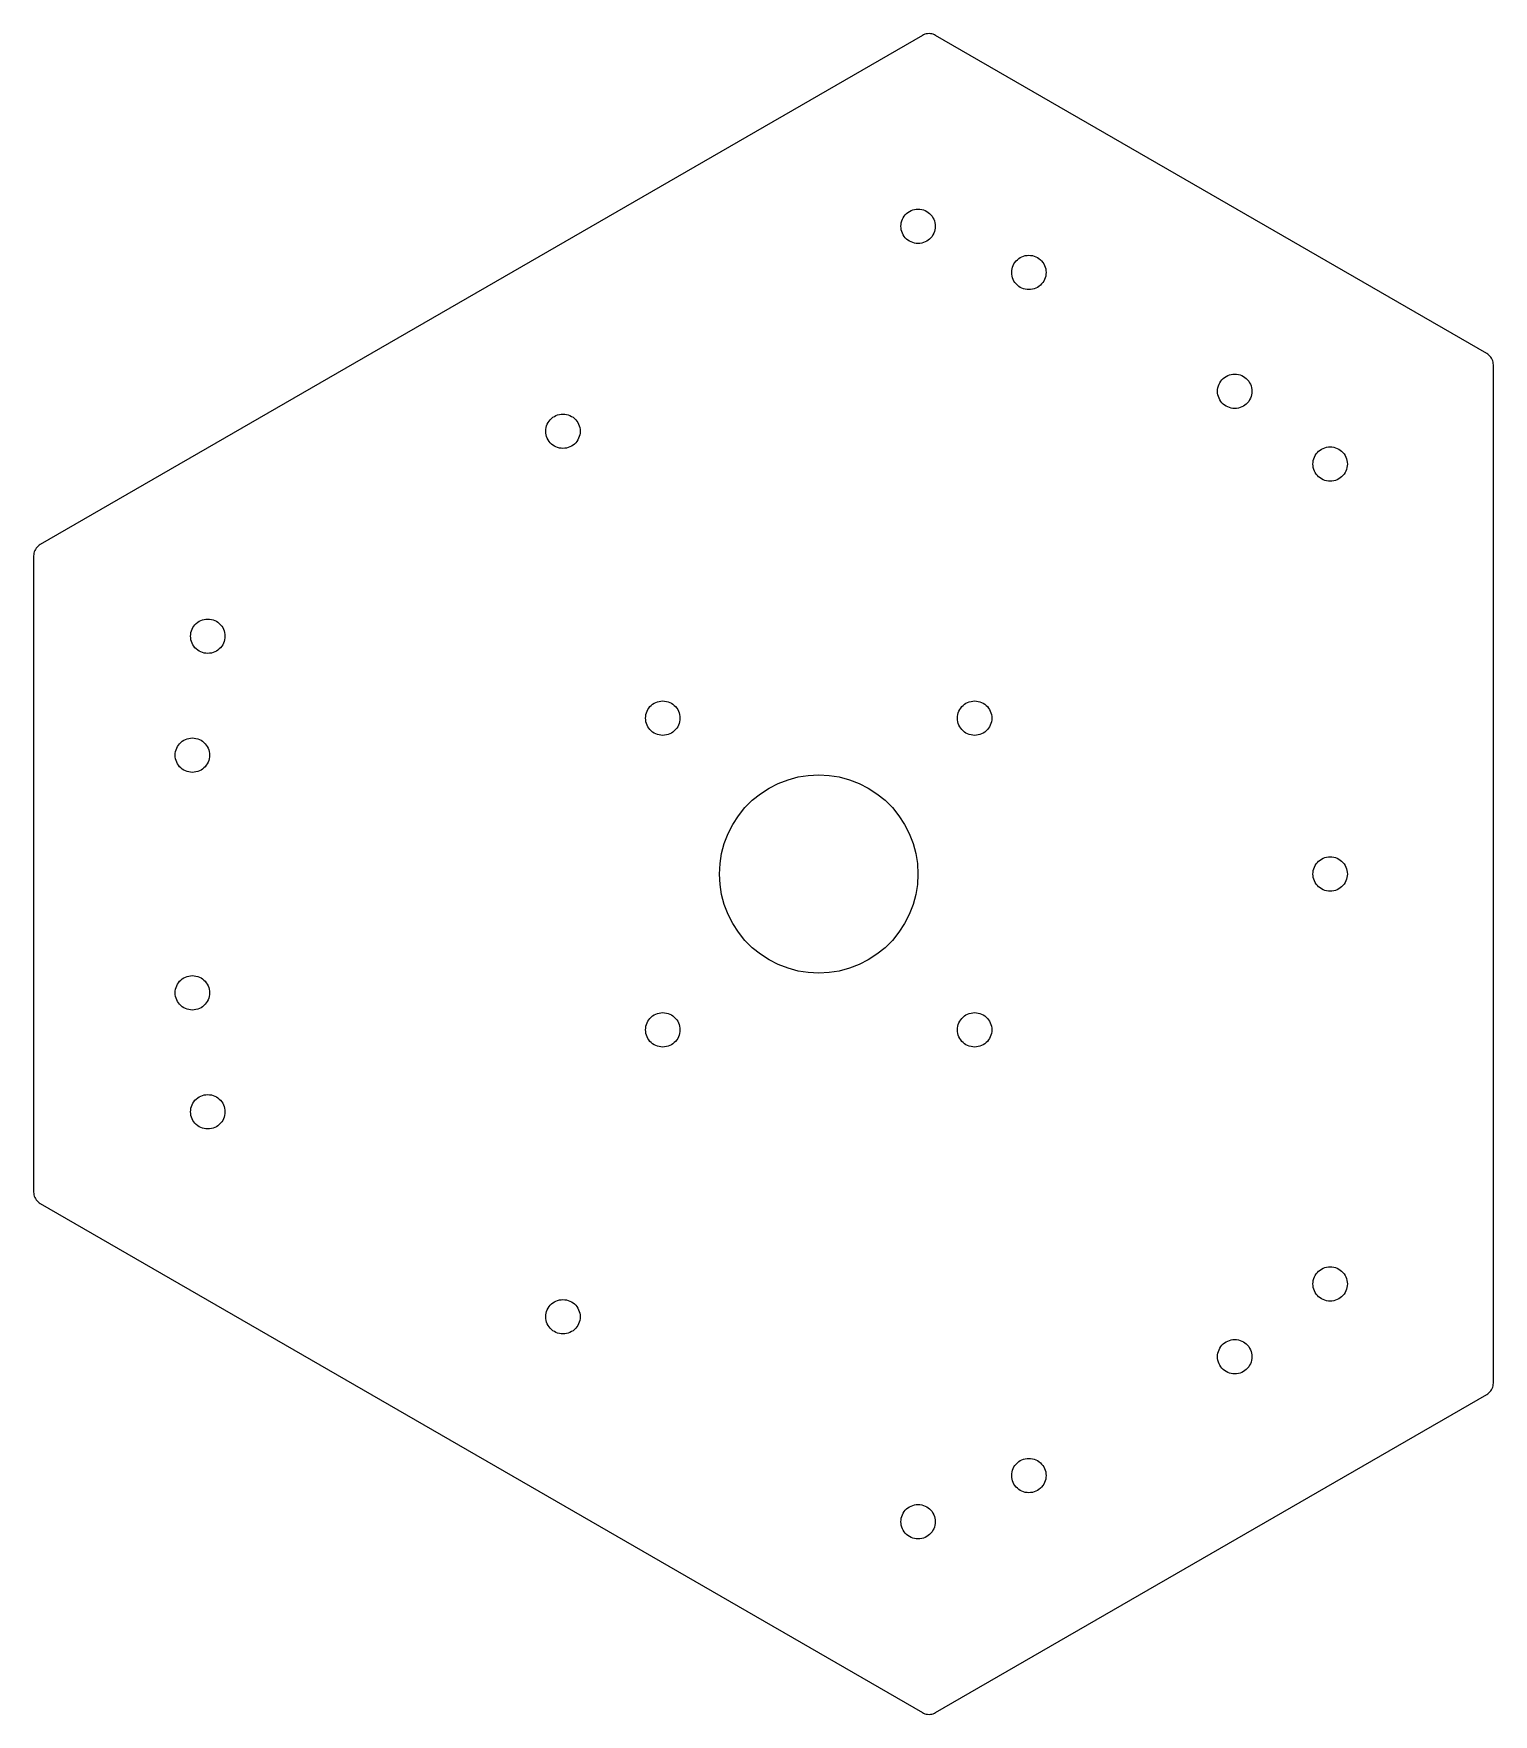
# Model space of a CAD drawing. Header units: metres. Extents: x -119 to 102, y -127 to 127.
import ezdxf

# ---------------------------------------------------------------- set-up
doc = ezdxf.new("R2010")
doc.units = ezdxf.units.M

msp = doc.modelspace()

# ---------------------------------------------------------------- linework, layer by layer
for p, q in [((16.684, 127.103), (16.4749, 127.092)), ((16.893, 127.092), (16.684, 127.103)), ((15.6839, 126.835), (-117.684, 49.8346)), ((15.8705, 126.93), (15.6839, 126.835)), ((16.0659, 127.005), (15.8705, 126.93)), ((16.2681, 127.059), (16.0659, 127.005)), ((16.4749, 127.092), (16.2681, 127.059)), ((17.0998, 127.059), (16.893, 127.092)), ((17.302, 127.005), (17.0998, 127.059)), ((17.4974, 126.93), (17.302, 127.005)), ((17.6839, 126.835), (17.4974, 126.93)), ((101, 78.732), (17.6839, 126.835)), ((12.6559, 99.0229), (12.7794, 99.2654)), ((12.7794, 99.2654), (12.9276, 99.4936)), ((12.9276, 99.4936), (13.0989, 99.7051)), ((13.0989, 99.7051), (13.2913, 99.8976)), ((13.2913, 99.8976), (13.5028, 100.069)), ((13.5028, 100.069), (13.7311, 100.217)), ((13.7311, 100.217), (13.9735, 100.341)), ((13.9735, 100.341), (14.2276, 100.438)), ((14.2276, 100.438), (14.4905, 100.509)), ((14.4905, 100.509), (14.7593, 100.551)), ((14.7593, 100.551), (15.0311, 100.565)), ((15.0311, 100.565), (15.3028, 100.551)), ((15.3028, 100.551), (15.5716, 100.509)), ((15.5716, 100.509), (15.8345, 100.438)), ((15.8345, 100.438), (16.0886, 100.341)), ((16.0886, 100.341), (16.3311, 100.217)), ((16.3311, 100.217), (16.5593, 100.069)), ((16.5593, 100.069), (16.7708, 99.8976)), ((16.7708, 99.8976), (16.9632, 99.7051)), ((16.9632, 99.7051), (17.1345, 99.4936)), ((17.1345, 99.4936), (17.2827, 99.2654)), ((17.2827, 99.2654), (17.4063, 99.0229)), ((12.4311, 97.9654), (12.4453, 98.2372)), ((12.4453, 97.6936), (12.4311, 97.9654)), ((12.4453, 98.2372), (12.4879, 98.506)), ((12.4879, 97.4248), (12.4453, 97.6936)), ((12.4879, 98.506), (12.5583, 98.7688)), ((12.5583, 97.1619), (12.4879, 97.4248)), ((12.5583, 98.7688), (12.6559, 99.0229)), ((12.6559, 96.9079), (12.5583, 97.1619)), ((12.7794, 96.6654), (12.6559, 96.9079)), ((12.9276, 96.4372), (12.7794, 96.6654)), ((17.2827, 96.6654), (17.1345, 96.4372)), ((17.4063, 96.9079), (17.2827, 96.6654)), ((17.4063, 99.0229), (17.5038, 98.7689)), ((17.5038, 97.162), (17.4063, 96.9079)), ((17.5038, 98.7689), (17.5742, 98.506)), ((17.5742, 97.4249), (17.5038, 97.162)), ((17.5742, 98.506), (17.6168, 98.2372)), ((17.6168, 97.6936), (17.5742, 97.4249)), ((17.6168, 98.2372), (17.6311, 97.9654)), ((17.6311, 97.9654), (17.6168, 97.6936)), ((13.0989, 96.2257), (12.9276, 96.4372)), ((13.2913, 96.0332), (13.0989, 96.2257)), ((13.5028, 95.862), (13.2913, 96.0332)), ((13.731, 95.7137), (13.5028, 95.862)), ((13.9735, 95.5902), (13.731, 95.7137)), ((14.2276, 95.4927), (13.9735, 95.5902)), ((14.4905, 95.4222), (14.2276, 95.4927)), ((14.7593, 95.3797), (14.4905, 95.4222)), ((15.0311, 95.3654), (14.7593, 95.3797)), ((15.3028, 95.3797), (15.0311, 95.3654)), ((15.5716, 95.4222), (15.3028, 95.3797)), ((15.8345, 95.4927), (15.5716, 95.4222)), ((16.0886, 95.5902), (15.8345, 95.4927)), ((16.3311, 95.7137), (16.0886, 95.5902)), ((16.5593, 95.862), (16.3311, 95.7137)), ((16.7708, 96.0332), (16.5593, 95.862)), ((16.9632, 96.2257), (16.7708, 96.0332)), ((17.1345, 96.4372), (16.9632, 96.2257)), ((29.1902, 91.2516), (29.2328, 91.5204)), ((29.2328, 91.5204), (29.3032, 91.7833)), ((29.3032, 91.7833), (29.4007, 92.0374)), ((29.4007, 92.0374), (29.5243, 92.2798)), ((29.5243, 92.2798), (29.6725, 92.5081)), ((29.6725, 92.5081), (29.8438, 92.7196)), ((29.8438, 92.7196), (30.0362, 92.912)), ((30.0362, 92.912), (30.2477, 93.0833)), ((30.2477, 93.0833), (30.4759, 93.2315)), ((30.4759, 93.2315), (30.7184, 93.3551)), ((30.7184, 93.3551), (30.9725, 93.4526)), ((30.9725, 93.4526), (31.2354, 93.523)), ((31.2354, 93.523), (31.5042, 93.5656)), ((31.5042, 93.5656), (31.776, 93.5798)), ((31.776, 93.5798), (32.0477, 93.5656)), ((32.0477, 93.5656), (32.3165, 93.523)), ((32.3165, 93.523), (32.5794, 93.4526)), ((32.5794, 93.4526), (32.8335, 93.3551)), ((32.8335, 93.3551), (33.076, 93.2315)), ((33.076, 93.2315), (33.3042, 93.0833)), ((33.3042, 93.0833), (33.5157, 92.912)), ((33.5157, 92.912), (33.7081, 92.7196)), ((33.7081, 92.7196), (33.8794, 92.5081)), ((33.8794, 92.5081), (34.0276, 92.2798)), ((34.0276, 92.2798), (34.1512, 92.0374)), ((34.1512, 92.0374), (34.2487, 91.7833)), ((34.2487, 91.7833), (34.3191, 91.5204)), ((34.3191, 91.5204), (34.3617, 91.2516)), ((29.1759, 90.9798), (29.1902, 91.2516)), ((29.1902, 90.7081), (29.1759, 90.9798)), ((29.2328, 90.4393), (29.1902, 90.7081)), ((29.3032, 90.1764), (29.2328, 90.4393)), ((29.4007, 89.9223), (29.3032, 90.1764)), ((29.5243, 89.6798), (29.4007, 89.9223)), ((29.6725, 89.4516), (29.5243, 89.6798)), ((29.8438, 89.2401), (29.6725, 89.4516)), ((30.0362, 89.0477), (29.8438, 89.2401)), ((30.2477, 88.8764), (30.0362, 89.0477)), ((33.5157, 89.0477), (33.3042, 88.8764)), ((33.7081, 89.2401), (33.5157, 89.0477)), ((33.8794, 89.4516), (33.7081, 89.2401)), ((34.0276, 89.6798), (33.8794, 89.4516)), ((34.1512, 89.9223), (34.0276, 89.6798)), ((34.2487, 90.1764), (34.1512, 89.9223)), ((34.3191, 90.4393), (34.2487, 90.1764)), ((34.3617, 90.7081), (34.3191, 90.4393)), ((34.3617, 91.2516), (34.3759, 90.9798)), ((34.3759, 90.9798), (34.3617, 90.7081)), ((30.476, 88.7282), (30.2477, 88.8764)), ((30.7184, 88.6046), (30.476, 88.7282)), ((30.9725, 88.5071), (30.7184, 88.6046)), ((31.2354, 88.4367), (30.9725, 88.5071)), ((31.5042, 88.3941), (31.2354, 88.4367)), ((31.776, 88.3799), (31.5042, 88.3941)), ((32.0477, 88.3941), (31.776, 88.3799)), ((32.3165, 88.4367), (32.0477, 88.3941)), ((32.5794, 88.5071), (32.3165, 88.4367)), ((32.8335, 88.6046), (32.5794, 88.5071)), ((33.076, 88.7282), (32.8335, 88.6046)), ((33.3042, 88.8764), (33.076, 88.7282)), ((101.176, 78.618), (101, 78.732)), ((101.338, 78.4863), (101.176, 78.618)), ((101.486, 78.3383), (101.338, 78.4863)), ((101.618, 78.1756), (101.486, 78.3383)), ((101.732, 78), (101.618, 78.1756)), ((101.827, 77.8135), (101.732, 78)), ((101.902, 77.618), (101.827, 77.8135)), ((101.956, 77.4158), (101.902, 77.618)), ((101.989, 77.209), (101.956, 77.4158)), ((102, 77), (101.989, 77.209)), ((102, -77), (102, 77)), ((60.3597, 73.5493), (60.4301, 73.8121)), ((60.4301, 73.8121), (60.5276, 74.0662)), ((60.5276, 74.0662), (60.6512, 74.3087)), ((60.6512, 74.3087), (60.7994, 74.537)), ((60.7994, 74.537), (60.9707, 74.7484)), ((60.9707, 74.7484), (61.1631, 74.9409)), ((61.1631, 74.9409), (61.3746, 75.1122)), ((61.3746, 75.1122), (61.6029, 75.2604)), ((61.6029, 75.2604), (61.8454, 75.3839)), ((61.8454, 75.3839), (62.0994, 75.4814)), ((62.0994, 75.4814), (62.3623, 75.5519)), ((62.3623, 75.5519), (62.6311, 75.5945)), ((62.6311, 75.5945), (62.9029, 75.6087)), ((62.9029, 75.6087), (63.1746, 75.5945)), ((63.1746, 75.5945), (63.4435, 75.5519)), ((63.4435, 75.5519), (63.7063, 75.4814)), ((63.7063, 75.4814), (63.9604, 75.3839)), ((63.9604, 75.3839), (64.2029, 75.2604)), ((64.2029, 75.2604), (64.4311, 75.1122)), ((64.4311, 75.1122), (64.6426, 74.9409)), ((64.6426, 74.9409), (64.8351, 74.7484)), ((64.8351, 74.7484), (65.0063, 74.5369)), ((65.0063, 74.5369), (65.1545, 74.3087)), ((65.1545, 74.3087), (65.2781, 74.0662)), ((65.2781, 74.0662), (65.3756, 73.8121)), ((65.3756, 73.8121), (65.446, 73.5493)), ((60.3029, 73.0087), (60.3171, 73.2805)), ((60.3171, 72.7369), (60.3029, 73.0087)), ((60.3171, 73.2805), (60.3597, 73.5493)), ((60.3597, 72.4681), (60.3171, 72.7369)), ((60.4301, 72.2053), (60.3597, 72.4681)), ((60.5276, 71.9512), (60.4301, 72.2053)), ((60.6512, 71.7087), (60.5276, 71.9512)), ((60.7994, 71.4805), (60.6512, 71.7087)), ((60.9707, 71.269), (60.7994, 71.4805)), ((61.1631, 71.0765), (60.9707, 71.269)), ((64.835, 71.269), (64.6426, 71.0765)), ((65.0063, 71.4805), (64.835, 71.269)), ((65.1545, 71.7087), (65.0063, 71.4805)), ((65.2781, 71.9512), (65.1545, 71.7087)), ((65.3756, 72.2053), (65.2781, 71.9512)), ((65.446, 72.4681), (65.3756, 72.2053)), ((65.446, 73.5493), (65.4886, 73.2805)), ((65.4886, 72.7369), (65.446, 72.4681)), ((65.4886, 73.2805), (65.5029, 73.0087)), ((65.5029, 73.0087), (65.4886, 72.7369)), ((-40.7659, 68.4937), (-40.5947, 68.7051)), ((-40.5947, 68.7051), (-40.4022, 68.8976)), ((-40.4022, 68.8976), (-40.1907, 69.0689)), ((-40.1907, 69.0689), (-39.9625, 69.2171)), ((-39.9625, 69.2171), (-39.72, 69.3406)), ((-39.72, 69.3406), (-39.4659, 69.4381)), ((-39.4659, 69.4381), (-39.2031, 69.5086)), ((-39.2031, 69.5086), (-38.9343, 69.5512)), ((-38.9343, 69.5512), (-38.6625, 69.5654)), ((-38.6625, 69.5654), (-38.3907, 69.5511)), ((-38.3907, 69.5511), (-38.1219, 69.5086)), ((-38.1219, 69.5086), (-37.859, 69.4381)), ((-37.859, 69.4381), (-37.605, 69.3406)), ((-37.605, 69.3406), (-37.3625, 69.2171)), ((-37.3625, 69.2171), (-37.1342, 69.0688)), ((-37.1342, 69.0688), (-36.9228, 68.8976)), ((-36.9228, 68.8976), (-36.7303, 68.7051)), ((-36.7303, 68.7051), (-36.559, 68.4936)), ((61.3746, 70.9053), (61.1631, 71.0765)), ((61.6029, 70.757), (61.3746, 70.9053)), ((61.8454, 70.6335), (61.6029, 70.757)), ((62.0994, 70.536), (61.8454, 70.6335)), ((62.3623, 70.4655), (62.0994, 70.536)), ((62.6311, 70.4229), (62.3623, 70.4655)), ((62.9029, 70.4087), (62.6311, 70.4229)), ((63.1746, 70.4229), (62.9029, 70.4087)), ((63.4435, 70.4655), (63.1746, 70.4229)), ((63.7063, 70.5359), (63.4435, 70.4655)), ((63.9604, 70.6335), (63.7063, 70.5359)), ((64.2029, 70.757), (63.9604, 70.6335)), ((64.4311, 70.9052), (64.2029, 70.757)), ((64.6426, 71.0765), (64.4311, 70.9052)), ((-41.2625, 66.9654), (-41.2482, 67.2372)), ((-41.2482, 66.6936), (-41.2625, 66.9654)), ((-41.2482, 67.2372), (-41.2057, 67.506)), ((-41.2057, 66.4248), (-41.2482, 66.6936)), ((-41.2057, 67.506), (-41.1352, 67.7689)), ((-41.1352, 66.162), (-41.2057, 66.4248)), ((-41.1352, 67.7689), (-41.0377, 68.0229)), ((-41.0377, 65.9079), (-41.1352, 66.162)), ((-41.0377, 68.0229), (-40.9142, 68.2654)), ((-40.9142, 68.2654), (-40.7659, 68.4937)), ((-36.559, 68.4936), (-36.4108, 68.2654)), ((-36.4108, 68.2654), (-36.2873, 68.0229)), ((-36.2873, 68.0229), (-36.1898, 67.7689)), ((-36.1898, 66.162), (-36.2873, 65.9079)), ((-36.1898, 67.7689), (-36.1193, 67.506)), ((-36.1193, 66.4249), (-36.1898, 66.162)), ((-36.1193, 67.506), (-36.0767, 67.2372)), ((-36.0768, 66.6936), (-36.1193, 66.4249)), ((-36.0625, 66.9654), (-36.0768, 66.6936)), ((-36.0767, 67.2372), (-36.0625, 66.9654)), ((-40.9142, 65.6654), (-41.0377, 65.9079)), ((-40.7659, 65.4372), (-40.9142, 65.6654)), ((-40.5947, 65.2257), (-40.7659, 65.4372)), ((-40.4022, 65.0332), (-40.5947, 65.2257)), ((-40.1907, 64.862), (-40.4022, 65.0332)), ((-39.9625, 64.7137), (-40.1907, 64.862)), ((-39.72, 64.5902), (-39.9625, 64.7137)), ((-39.4659, 64.4927), (-39.72, 64.5902)), ((-39.203, 64.4222), (-39.4659, 64.4927)), ((-38.9343, 64.3797), (-39.203, 64.4222)), ((-38.6625, 64.3654), (-38.9343, 64.3797)), ((-38.3907, 64.3797), (-38.6625, 64.3654)), ((-38.1219, 64.4222), (-38.3907, 64.3797)), ((-37.859, 64.4927), (-38.1219, 64.4222)), ((-37.605, 64.5902), (-37.859, 64.4927)), ((-37.3625, 64.7137), (-37.605, 64.5902)), ((-37.1343, 64.862), (-37.3625, 64.7137)), ((-36.9228, 65.0332), (-37.1343, 64.862)), ((-36.7303, 65.2257), (-36.9228, 65.0332)), ((-36.5591, 65.4372), (-36.7303, 65.2257)), ((-36.4108, 65.6654), (-36.5591, 65.4372)), ((-36.2873, 65.9079), (-36.4108, 65.6654)), ((75.2216, 63.5282), (75.3928, 63.7397)), ((75.3928, 63.7397), (75.5853, 63.9322)), ((75.5853, 63.9322), (75.7968, 64.1034)), ((75.7968, 64.1034), (76.025, 64.2517)), ((76.025, 64.2517), (76.2675, 64.3752)), ((76.2675, 64.3752), (76.5216, 64.4727)), ((76.5216, 64.4727), (76.7844, 64.5432)), ((76.7844, 64.5432), (77.0532, 64.5858)), ((77.0532, 64.5858), (77.325, 64.6)), ((77.325, 64.6), (77.5968, 64.5858)), ((77.5968, 64.5858), (77.8656, 64.5432)), ((77.8656, 64.5432), (78.1284, 64.4727)), ((78.1284, 64.4727), (78.3825, 64.3752)), ((78.3825, 64.3752), (78.625, 64.2517)), ((78.625, 64.2517), (78.8532, 64.1034)), ((78.8532, 64.1034), (79.0647, 63.9322)), ((79.0647, 63.9322), (79.2572, 63.7397)), ((79.2572, 63.7397), (79.4284, 63.5282)), ((74.725, 62), (74.7392, 62.2718)), ((74.7392, 61.7282), (74.725, 62)), ((74.7392, 62.2718), (74.7818, 62.5406)), ((74.7818, 61.4594), (74.7392, 61.7282)), ((74.7818, 62.5406), (74.8523, 62.8034)), ((74.8523, 61.1965), (74.7818, 61.4594)), ((74.8523, 62.8034), (74.9498, 63.0575)), ((74.9498, 60.9425), (74.8523, 61.1965)), ((74.9498, 63.0575), (75.0733, 63.3)), ((75.0733, 63.3), (75.2216, 63.5282)), ((79.4284, 63.5282), (79.5767, 63.3)), ((79.5767, 63.3), (79.7002, 63.0575)), ((79.7002, 63.0575), (79.7977, 62.8034)), ((79.7977, 61.1965), (79.7002, 60.9425)), ((79.7977, 62.8034), (79.8682, 62.5406)), ((79.8682, 61.4594), (79.7977, 61.1965)), ((79.8682, 62.5406), (79.9108, 62.2718)), ((79.9108, 61.7282), (79.8682, 61.4594)), ((79.9108, 62.2718), (79.925, 62)), ((79.925, 62), (79.9108, 61.7282)), ((75.0733, 60.7), (74.9498, 60.9425)), ((75.2216, 60.4718), (75.0733, 60.7)), ((75.3928, 60.2603), (75.2216, 60.4718)), ((75.5853, 60.0678), (75.3928, 60.2603)), ((75.7968, 59.8965), (75.5853, 60.0678)), ((76.025, 59.7483), (75.7968, 59.8965)), ((76.2675, 59.6248), (76.025, 59.7483)), ((76.5216, 59.5273), (76.2675, 59.6248)), ((76.7844, 59.4568), (76.5216, 59.5273)), ((77.0532, 59.4142), (76.7844, 59.4568)), ((77.325, 59.4), (77.0532, 59.4142)), ((77.5968, 59.4142), (77.325, 59.4)), ((77.8656, 59.4568), (77.5968, 59.4142)), ((78.1284, 59.5273), (77.8656, 59.4568)), ((78.3825, 59.6248), (78.1284, 59.5273)), ((78.625, 59.7483), (78.3825, 59.6248)), ((78.8532, 59.8965), (78.625, 59.7483)), ((79.0647, 60.0678), (78.8532, 59.8965)), ((79.2572, 60.2603), (79.0647, 60.0678)), ((79.4284, 60.4718), (79.2572, 60.2603)), ((79.5767, 60.7), (79.4284, 60.4718)), ((79.7002, 60.9425), (79.5767, 60.7)), ((-118.673, 48.3116), (-118.684, 48.1025)), ((-118.64, 48.5184), (-118.673, 48.3116)), ((-118.586, 48.7206), (-118.64, 48.5184)), ((-118.511, 48.916), (-118.586, 48.7206)), ((-118.416, 49.1025), (-118.511, 48.916)), ((-118.302, 49.2781), (-118.416, 49.1025)), ((-118.17, 49.4408), (-118.302, 49.2781)), ((-118.022, 49.5888), (-118.17, 49.4408)), ((-117.859, 49.7206), (-118.022, 49.5888)), ((-117.684, 49.8346), (-117.859, 49.7206)), ((-118.684, 48.1025), (-118.684, -48.1025)), ((-93.8843, 38.0689), (-93.6561, 38.2171)), ((-93.6561, 38.2171), (-93.4136, 38.3406)), ((-93.4136, 38.3406), (-93.1595, 38.4382)), ((-93.1595, 38.4382), (-92.8966, 38.5086)), ((-92.8966, 38.5086), (-92.6278, 38.5512)), ((-92.6278, 38.5512), (-92.3561, 38.5654)), ((-92.3561, 38.5654), (-92.0843, 38.5512)), ((-92.0843, 38.5512), (-91.8155, 38.5086)), ((-91.8155, 38.5086), (-91.5526, 38.4382)), ((-91.5526, 38.4382), (-91.2985, 38.3406)), ((-91.2985, 38.3406), (-91.056, 38.2171)), ((-91.056, 38.2171), (-90.8278, 38.0688)), ((-94.9561, 35.9654), (-94.9418, 36.2372)), ((-94.9418, 35.6936), (-94.9561, 35.9654)), ((-94.9418, 36.2372), (-94.8992, 36.506)), ((-94.8992, 35.4248), (-94.9418, 35.6936)), ((-94.8992, 36.506), (-94.8288, 36.7689)), ((-94.8288, 36.7689), (-94.7313, 37.0229)), ((-94.7313, 37.0229), (-94.6077, 37.2654)), ((-94.6077, 37.2654), (-94.4595, 37.4937)), ((-94.4595, 37.4937), (-94.2882, 37.7051)), ((-94.2882, 37.7051), (-94.0958, 37.8976)), ((-94.0958, 37.8976), (-93.8843, 38.0689)), ((-90.8278, 38.0688), (-90.6163, 37.8976)), ((-90.6163, 37.8976), (-90.4239, 37.7051)), ((-90.4239, 37.7051), (-90.2526, 37.4936)), ((-90.2526, 37.4936), (-90.1044, 37.2654)), ((-90.1044, 37.2654), (-89.9809, 37.0229)), ((-89.9809, 37.0229), (-89.8833, 36.7689)), ((-89.8833, 36.7689), (-89.8129, 36.506)), ((-89.8129, 36.506), (-89.7703, 36.2372)), ((-89.7703, 35.6936), (-89.8129, 35.4249)), ((-89.7703, 36.2372), (-89.7561, 35.9654)), ((-89.7561, 35.9654), (-89.7703, 35.6936)), ((-94.8288, 35.162), (-94.8992, 35.4248)), ((-94.7313, 34.9079), (-94.8288, 35.162)), ((-94.6077, 34.6654), (-94.7313, 34.9079)), ((-94.4595, 34.4372), (-94.6077, 34.6654)), ((-94.2883, 34.2257), (-94.4595, 34.4372)), ((-94.0958, 34.0332), (-94.2883, 34.2257)), ((-93.8843, 33.862), (-94.0958, 34.0332)), ((-93.6561, 33.7137), (-93.8843, 33.862)), ((-93.4136, 33.5902), (-93.6561, 33.7137)), ((-93.1595, 33.4927), (-93.4136, 33.5902)), ((-92.8966, 33.4222), (-93.1595, 33.4927)), ((-92.6278, 33.3797), (-92.8966, 33.4222)), ((-92.3561, 33.3654), (-92.6278, 33.3797)), ((-92.0843, 33.3797), (-92.3561, 33.3654)), ((-91.8155, 33.4222), (-92.0843, 33.3797)), ((-91.5526, 33.4927), (-91.8155, 33.4222)), ((-91.2985, 33.5902), (-91.5526, 33.4927)), ((-91.0561, 33.7137), (-91.2985, 33.5902)), ((-90.8278, 33.862), (-91.0561, 33.7137)), ((-90.6163, 34.0332), (-90.8278, 33.862)), ((-90.4239, 34.2257), (-90.6163, 34.0332)), ((-90.2526, 34.4372), (-90.4239, 34.2257)), ((-90.1044, 34.6654), (-90.2526, 34.4372)), ((-89.9809, 34.9079), (-90.1044, 34.6654)), ((-89.8833, 35.162), (-89.9809, 34.9079)), ((-89.8129, 35.4249), (-89.8833, 35.162)), ((-25.5022, 25.3097), (-25.3097, 25.5022)), ((-25.3097, 25.5022), (-25.0982, 25.6734)), ((-25.0982, 25.6734), (-24.87, 25.8217)), ((-24.87, 25.8217), (-24.6275, 25.9452)), ((-24.6275, 25.9452), (-24.3734, 26.0427)), ((-24.3734, 26.0427), (-24.1106, 26.1132)), ((-24.1106, 26.1132), (-23.8418, 26.1557)), ((-23.8418, 26.1557), (-23.57, 26.17)), ((-23.57, 26.17), (-23.2982, 26.1557)), ((-23.2982, 26.1557), (-23.0294, 26.1132)), ((-23.0294, 26.1132), (-22.7666, 26.0427)), ((-22.7666, 26.0427), (-22.5125, 25.9452)), ((-22.5125, 25.9452), (-22.27, 25.8217)), ((-22.27, 25.8217), (-22.0417, 25.6734)), ((-22.0417, 25.6734), (-21.8302, 25.5022)), ((-21.8302, 25.5022), (-21.6378, 25.3097)), ((21.6378, 25.3097), (21.8302, 25.5022)), ((21.8302, 25.5022), (22.0417, 25.6734)), ((22.0417, 25.6734), (22.27, 25.8217)), ((22.27, 25.8217), (22.5125, 25.9452)), ((22.5125, 25.9452), (22.7666, 26.0427)), ((22.7666, 26.0427), (23.0294, 26.1132)), ((23.0294, 26.1132), (23.2982, 26.1557)), ((23.2982, 26.1557), (23.57, 26.17)), ((23.57, 26.17), (23.8418, 26.1557)), ((23.8418, 26.1557), (24.1106, 26.1132)), ((24.1106, 26.1132), (24.3734, 26.0427)), ((24.3734, 26.0427), (24.6275, 25.9452)), ((24.6275, 25.9452), (24.87, 25.8217)), ((24.87, 25.8217), (25.0982, 25.6734)), ((25.0982, 25.6734), (25.3097, 25.5022)), ((25.3097, 25.5022), (25.5022, 25.3097)), ((-26.17, 23.57), (-26.1557, 23.8418)), ((-26.1557, 23.2982), (-26.17, 23.57)), ((-26.1557, 23.8418), (-26.1132, 24.1106)), ((-26.1132, 23.0294), (-26.1557, 23.2982)), ((-26.1132, 24.1106), (-26.0427, 24.3734)), ((-26.0427, 22.7666), (-26.1132, 23.0294)), ((-26.0427, 24.3734), (-25.9452, 24.6275)), ((-25.9452, 24.6275), (-25.8217, 24.87)), ((-25.8217, 24.87), (-25.6734, 25.0982)), ((-25.6734, 25.0982), (-25.5022, 25.3097)), ((-21.6378, 25.3097), (-21.4666, 25.0982)), ((-21.4666, 25.0982), (-21.3183, 24.87)), ((-21.3183, 24.87), (-21.1948, 24.6275)), ((-21.1948, 24.6275), (-21.0972, 24.3734)), ((-21.0972, 24.3734), (-21.0268, 24.1106)), ((-21.0268, 23.0294), (-21.0972, 22.7666)), ((-21.0268, 24.1106), (-20.9842, 23.8418)), ((-20.9842, 23.2982), (-21.0268, 23.0294)), ((-20.9842, 23.8418), (-20.97, 23.57)), ((-20.97, 23.57), (-20.9842, 23.2982)), ((20.97, 23.57), (20.9842, 23.8418)), ((20.9842, 23.2982), (20.97, 23.57)), ((20.9842, 23.8418), (21.0268, 24.1106)), ((21.0268, 23.0294), (20.9842, 23.2982)), ((21.0268, 24.1106), (21.0972, 24.3734)), ((21.0972, 22.7666), (21.0268, 23.0294)), ((21.0972, 24.3734), (21.1948, 24.6275)), ((21.1948, 24.6275), (21.3183, 24.87)), ((21.3183, 24.87), (21.4666, 25.0982)), ((21.4666, 25.0982), (21.6378, 25.3097)), ((25.5022, 25.3097), (25.6734, 25.0982)), ((25.6734, 25.0982), (25.8217, 24.87)), ((25.8217, 24.87), (25.9452, 24.6275)), ((25.9452, 24.6275), (26.0427, 24.3734)), ((26.0427, 24.3734), (26.1132, 24.1106)), ((26.1132, 23.0294), (26.0427, 22.7666)), ((26.1132, 24.1106), (26.1557, 23.8418)), ((26.1557, 23.2982), (26.1132, 23.0294)), ((26.1557, 23.8418), (26.17, 23.57)), ((26.17, 23.57), (26.1557, 23.2982)), ((-95.9788, 20.2228), (-95.7363, 20.3464)), ((-95.7363, 20.3464), (-95.4823, 20.4439)), ((-95.4823, 20.4439), (-95.2194, 20.5143)), ((-95.2194, 20.5143), (-94.9506, 20.5569)), ((-94.9506, 20.5569), (-94.6788, 20.5711)), ((-94.6788, 20.5711), (-94.4071, 20.5569)), ((-94.4071, 20.5569), (-94.1383, 20.5143)), ((-94.1383, 20.5143), (-93.8754, 20.4439)), ((-93.8754, 20.4439), (-93.6213, 20.3464)), ((-93.6213, 20.3464), (-93.3788, 20.2228)), ((-25.9452, 22.5125), (-26.0427, 22.7666)), ((-25.8217, 22.27), (-25.9452, 22.5125)), ((-25.6734, 22.0417), (-25.8217, 22.27)), ((-25.5022, 21.8302), (-25.6734, 22.0417)), ((-25.3097, 21.6378), (-25.5022, 21.8302)), ((-25.0982, 21.4666), (-25.3097, 21.6378)), ((-24.87, 21.3183), (-25.0982, 21.4666)), ((-24.6275, 21.1948), (-24.87, 21.3183)), ((-24.3734, 21.0972), (-24.6275, 21.1948)), ((-24.1106, 21.0268), (-24.3734, 21.0972)), ((-23.8418, 20.9842), (-24.1106, 21.0268)), ((-23.57, 20.97), (-23.8418, 20.9842)), ((-23.2982, 20.9842), (-23.57, 20.97)), ((-23.0294, 21.0268), (-23.2982, 20.9842)), ((-22.7666, 21.0972), (-23.0294, 21.0268)), ((-22.5125, 21.1948), (-22.7666, 21.0972)), ((-22.27, 21.3183), (-22.5125, 21.1948)), ((-22.0417, 21.4666), (-22.27, 21.3183)), ((-21.8302, 21.6378), (-22.0417, 21.4666)), ((-21.6378, 21.8302), (-21.8302, 21.6378)), ((-21.4666, 22.0417), (-21.6378, 21.8302)), ((-21.3183, 22.27), (-21.4666, 22.0417)), ((-21.1948, 22.5125), (-21.3183, 22.27)), ((-21.0972, 22.7666), (-21.1948, 22.5125)), ((21.1948, 22.5125), (21.0972, 22.7666)), ((21.3183, 22.27), (21.1948, 22.5125)), ((21.4666, 22.0417), (21.3183, 22.27)), ((21.6378, 21.8302), (21.4666, 22.0417)), ((21.8302, 21.6378), (21.6378, 21.8302)), ((22.0417, 21.4666), (21.8302, 21.6378)), ((22.27, 21.3183), (22.0417, 21.4666)), ((22.5125, 21.1948), (22.27, 21.3183)), ((22.7666, 21.0972), (22.5125, 21.1948)), ((23.0294, 21.0268), (22.7666, 21.0972)), ((23.2982, 20.9842), (23.0294, 21.0268)), ((23.57, 20.97), (23.2982, 20.9842)), ((23.8418, 20.9842), (23.57, 20.97)), ((24.1106, 21.0268), (23.8418, 20.9842)), ((24.3734, 21.0972), (24.1106, 21.0268)), ((24.6275, 21.1948), (24.3734, 21.0972)), ((24.87, 21.3183), (24.6275, 21.1948)), ((25.0982, 21.4666), (24.87, 21.3183)), ((25.3097, 21.6378), (25.0982, 21.4666)), ((25.5022, 21.8302), (25.3097, 21.6378)), ((25.6734, 22.0417), (25.5022, 21.8302)), ((25.8217, 22.27), (25.6734, 22.0417)), ((25.9452, 22.5125), (25.8217, 22.27)), ((26.0427, 22.7666), (25.9452, 22.5125)), ((-97.2788, 17.9711), (-97.2646, 18.2429)), ((-97.2646, 17.6994), (-97.2788, 17.9711)), ((-97.2646, 18.2429), (-97.222, 18.5117)), ((-97.222, 18.5117), (-97.1516, 18.7746)), ((-97.1516, 18.7746), (-97.054, 19.0287)), ((-97.054, 19.0287), (-96.9305, 19.2711)), ((-96.9305, 19.2711), (-96.7823, 19.4994)), ((-96.7823, 19.4994), (-96.611, 19.7109)), ((-96.611, 19.7109), (-96.4186, 19.9033)), ((-96.4186, 19.9033), (-96.2071, 20.0746)), ((-96.2071, 20.0746), (-95.9788, 20.2228)), ((-93.3788, 20.2228), (-93.1506, 20.0746)), ((-93.1506, 20.0746), (-92.9391, 19.9033)), ((-92.9391, 19.9033), (-92.7467, 19.7109)), ((-92.7467, 19.7109), (-92.5754, 19.4994)), ((-92.5754, 19.4994), (-92.4272, 19.2711)), ((-92.4272, 19.2711), (-92.3036, 19.0287)), ((-92.3036, 19.0287), (-92.2061, 18.7746)), ((-92.2061, 18.7746), (-92.1357, 18.5117)), ((-92.1357, 18.5117), (-92.0931, 18.2429)), ((-92.0931, 18.2429), (-92.0788, 17.9711)), ((-92.0788, 17.9711), (-92.0931, 17.6994)), ((-97.222, 17.4306), (-97.2646, 17.6994)), ((-97.1516, 17.1677), (-97.222, 17.4306)), ((-97.054, 16.9136), (-97.1516, 17.1677)), ((-96.9305, 16.6711), (-97.054, 16.9136)), ((-96.7823, 16.4429), (-96.9305, 16.6711)), ((-96.611, 16.2314), (-96.7823, 16.4429)), ((-96.4186, 16.039), (-96.611, 16.2314)), ((-96.2071, 15.8677), (-96.4186, 16.039)), ((-95.9788, 15.7195), (-96.2071, 15.8677)), ((-95.7363, 15.5959), (-95.9788, 15.7195)), ((-95.4823, 15.4984), (-95.7363, 15.5959)), ((-95.2194, 15.4279), (-95.4823, 15.4984)), ((-94.9506, 15.3854), (-95.2194, 15.4279)), ((-94.6788, 15.3711), (-94.9506, 15.3854)), ((-94.4071, 15.3854), (-94.6788, 15.3711)), ((-94.1383, 15.4279), (-94.4071, 15.3854)), ((-93.8754, 15.4984), (-94.1383, 15.4279)), ((-93.6213, 15.5959), (-93.8754, 15.4984)), ((-93.3788, 15.7195), (-93.6213, 15.5959)), ((-93.1506, 15.8677), (-93.3788, 15.7195)), ((-92.9391, 16.039), (-93.1506, 15.8677)), ((-92.7467, 16.2314), (-92.9391, 16.039)), ((-92.5754, 16.4429), (-92.7467, 16.2314)), ((-92.4272, 16.6711), (-92.5754, 16.4429)), ((-92.3036, 16.9136), (-92.4272, 16.6711)), ((-92.2061, 17.1677), (-92.3036, 16.9136)), ((-92.1357, 17.4306), (-92.2061, 17.1677)), ((-92.0931, 17.6994), (-92.1357, 17.4306)), ((-8.81677, 12.1353), (-7.5, 12.9904)), ((-7.5, 12.9904), (-6.10104, 13.7032)), ((-6.10104, 13.7032), (-4.63525, 14.2658)), ((-4.63525, 14.2658), (-3.11867, 14.6722)), ((-3.11867, 14.6722), (-1.56792, 14.9178)), ((-1.56792, 14.9178), (0, 15)), ((0, 15), (1.56792, 14.9178)), ((1.56792, 14.9178), (3.11867, 14.6722)), ((3.11867, 14.6722), (4.63525, 14.2658)), ((4.63525, 14.2658), (6.10104, 13.7032)), ((6.10104, 13.7032), (7.5, 12.9904)), ((7.5, 12.9904), (8.81677, 12.1353)), ((-11.1472, 10.037), (-10.037, 11.1472)), ((-10.037, 11.1472), (-8.81677, 12.1353)), ((8.81677, 12.1353), (10.037, 11.1472)), ((10.037, 11.1472), (11.1472, 10.037)), ((-12.9904, 7.5), (-12.1353, 8.81677)), ((-12.1353, 8.81677), (-11.1472, 10.037)), ((11.1472, 10.037), (12.1353, 8.81677)), ((12.1353, 8.81677), (12.9904, 7.5)), ((-14.2658, 4.63525), (-13.7032, 6.10104)), ((-13.7032, 6.10104), (-12.9904, 7.5)), ((12.9904, 7.5), (13.7032, 6.10104)), ((13.7032, 6.10104), (14.2658, 4.63525)), ((-14.9178, 1.56792), (-14.6722, 3.11867)), ((-14.6722, 3.11867), (-14.2658, 4.63525)), ((14.2658, 4.63525), (14.6722, 3.11867)), ((14.6722, 3.11867), (14.9178, 1.56792)), ((76.5216, 2.47273), (76.7844, 2.54318)), ((76.7844, 2.54318), (77.0532, 2.58575)), ((77.0532, 2.58575), (77.325, 2.59999)), ((77.325, 2.59999), (77.5968, 2.58575)), ((77.5968, 2.58575), (77.8656, 2.54318)), ((77.8656, 2.54318), (78.1284, 2.47273)), ((-15, 0), (-14.9178, 1.56792)), ((-14.9178, -1.56792), (-15, 0)), ((14.9178, 1.56792), (15, 0)), ((15, 0), (14.9178, -1.56792)), ((74.725, 0), (74.7392, 0.27176)), ((74.7392, -0.27176), (74.725, 0)), ((74.7392, 0.27176), (74.7818, 0.54056)), ((74.7818, 0.54056), (74.8523, 0.80344)), ((74.8523, 0.80344), (74.9498, 1.05751)), ((74.9498, 1.05751), (75.0733, 1.29999)), ((75.0733, 1.29999), (75.2216, 1.52823)), ((75.2216, 1.52823), (75.3928, 1.73973)), ((75.3928, 1.73973), (75.5853, 1.93217)), ((75.5853, 1.93217), (75.7968, 2.10344)), ((75.7968, 2.10344), (76.025, 2.25166)), ((76.025, 2.25166), (76.2675, 2.37521)), ((76.2675, 2.37521), (76.5216, 2.47273)), ((78.1284, 2.47273), (78.3825, 2.37521)), ((78.3825, 2.37521), (78.625, 2.25166)), ((78.625, 2.25166), (78.8532, 2.10344)), ((78.8532, 2.10344), (79.0647, 1.93217)), ((79.0647, 1.93217), (79.2572, 1.73973)), ((79.2572, 1.73973), (79.4284, 1.52823)), ((79.4284, 1.52823), (79.5767, 1.29999)), ((79.5767, 1.29999), (79.7002, 1.05751)), ((79.7002, 1.05751), (79.7977, 0.80344)), ((79.7977, 0.80344), (79.8682, 0.54056)), ((79.8682, 0.54056), (79.9108, 0.27176)), ((79.9108, 0.27176), (79.925, 0)), ((79.925, 0), (79.9108, -0.27176)), ((-14.6722, -3.11867), (-14.9178, -1.56792)), ((14.9178, -1.56792), (14.6722, -3.11867)), ((74.7818, -0.54056), (74.7392, -0.27176)), ((74.8523, -0.80344), (74.7818, -0.54056)), ((74.9498, -1.05751), (74.8523, -0.80344)), ((75.0733, -1.29999), (74.9498, -1.05751)), ((75.2216, -1.52823), (75.0733, -1.29999)), ((75.3928, -1.73973), (75.2216, -1.52823)), ((75.5853, -1.93217), (75.3928, -1.73973)), ((75.7968, -2.10344), (75.5853, -1.93217)), ((76.025, -2.25166), (75.7968, -2.10344)), ((76.2675, -2.37521), (76.025, -2.25166)), ((76.5216, -2.47273), (76.2675, -2.37521)), ((76.7844, -2.54318), (76.5216, -2.47273)), ((78.1284, -2.47273), (77.8656, -2.54318)), ((78.3825, -2.37521), (78.1284, -2.47273)), ((78.625, -2.25166), (78.3825, -2.37521)), ((78.8532, -2.10344), (78.625, -2.25166)), ((79.0647, -1.93217), (78.8532, -2.10344)), ((79.2572, -1.73973), (79.0647, -1.93217)), ((79.4284, -1.52823), (79.2572, -1.73973)), ((79.5767, -1.29999), (79.4284, -1.52823)), ((79.7002, -1.05751), (79.5767, -1.29999)), ((79.7977, -0.80344), (79.7002, -1.05751)), ((79.8682, -0.54056), (79.7977, -0.80344)), ((79.9108, -0.27176), (79.8682, -0.54056)), ((-14.2658, -4.63525), (-14.6722, -3.11867)), ((-13.7032, -6.10104), (-14.2658, -4.63525)), ((14.2658, -4.63525), (13.7032, -6.10104)), ((14.6722, -3.11867), (14.2658, -4.63525)), ((77.0532, -2.58575), (76.7844, -2.54318)), ((77.325, -2.59999), (77.0532, -2.58575)), ((77.5968, -2.58575), (77.325, -2.59999)), ((77.8656, -2.54318), (77.5968, -2.58575)), ((-12.9904, -7.5), (-13.7032, -6.10104)), ((-12.1353, -8.81677), (-12.9904, -7.5)), ((12.9904, -7.5), (12.1353, -8.81677)), ((13.7032, -6.10104), (12.9904, -7.5)), ((-11.1472, -10.037), (-12.1353, -8.81677)), ((-10.037, -11.1472), (-11.1472, -10.037)), ((11.1472, -10.037), (10.037, -11.1472)), ((12.1353, -8.81677), (11.1472, -10.037)), ((-8.81677, -12.1353), (-10.037, -11.1472)), ((-7.5, -12.9904), (-8.81677, -12.1353)), ((8.81677, -12.1353), (7.5, -12.9904)), ((10.037, -11.1472), (8.81677, -12.1353)), ((-6.10104, -13.7032), (-7.5, -12.9904)), ((-4.63525, -14.2658), (-6.10104, -13.7032)), ((-3.11867, -14.6722), (-4.63525, -14.2658)), ((-1.56792, -14.9178), (-3.11867, -14.6722)), ((0, -15), (-1.56792, -14.9178)), ((1.56792, -14.9178), (0, -15)), ((3.11867, -14.6722), (1.56792, -14.9178)), ((4.63525, -14.2658), (3.11867, -14.6722)), ((6.10104, -13.7032), (4.63525, -14.2658)), ((7.5, -12.9904), (6.10104, -13.7032)), ((-97.2788, -17.9711), (-97.2646, -17.6994)), ((-97.2646, -17.6994), (-97.222, -17.4306)), ((-97.222, -17.4306), (-97.1516, -17.1677)), ((-97.1516, -17.1677), (-97.054, -16.9136)), ((-97.054, -16.9136), (-96.9305, -16.6711)), ((-96.9305, -16.6711), (-96.7823, -16.4429)), ((-96.7823, -16.4429), (-96.611, -16.2314)), ((-96.611, -16.2314), (-96.4186, -16.039)), ((-96.4186, -16.039), (-96.2071, -15.8677)), ((-96.2071, -15.8677), (-95.9788, -15.7195)), ((-95.9788, -15.7195), (-95.7363, -15.5959)), ((-95.7363, -15.5959), (-95.4823, -15.4984)), ((-95.4823, -15.4984), (-95.2194, -15.4279)), ((-95.2194, -15.4279), (-94.9506, -15.3854)), ((-94.9506, -15.3854), (-94.6788, -15.3711)), ((-94.6788, -15.3711), (-94.4071, -15.3854)), ((-94.4071, -15.3854), (-94.1383, -15.4279)), ((-94.1383, -15.4279), (-93.8754, -15.4984)), ((-93.8754, -15.4984), (-93.6213, -15.5959)), ((-93.6213, -15.5959), (-93.3788, -15.7195)), ((-93.3788, -15.7195), (-93.1506, -15.8677)), ((-93.1506, -15.8677), (-92.9391, -16.039)), ((-92.9391, -16.039), (-92.7467, -16.2314)), ((-92.7467, -16.2314), (-92.5754, -16.4429)), ((-92.5754, -16.4429), (-92.4272, -16.6711)), ((-92.4272, -16.6711), (-92.3036, -16.9136)), ((-92.3036, -16.9136), (-92.2061, -17.1677)), ((-92.2061, -17.1677), (-92.1357, -17.4306)), ((-92.1357, -17.4306), (-92.0931, -17.6994)), ((-92.0931, -17.6994), (-92.0788, -17.9711)), ((-97.2646, -18.2429), (-97.2788, -17.9711)), ((-97.222, -18.5117), (-97.2646, -18.2429)), ((-97.1516, -18.7746), (-97.222, -18.5117)), ((-97.054, -19.0287), (-97.1516, -18.7746)), ((-96.9305, -19.2711), (-97.054, -19.0287)), ((-96.7823, -19.4994), (-96.9305, -19.2711)), ((-96.611, -19.7109), (-96.7823, -19.4994)), ((-96.4186, -19.9033), (-96.611, -19.7109)), ((-96.2071, -20.0746), (-96.4186, -19.9033)), ((-95.9788, -20.2228), (-96.2071, -20.0746)), ((-95.7363, -20.3464), (-95.9788, -20.2228)), ((-93.3788, -20.2228), (-93.6213, -20.3464)), ((-93.1506, -20.0746), (-93.3788, -20.2228)), ((-92.9391, -19.9033), (-93.1506, -20.0746)), ((-92.7467, -19.7109), (-92.9391, -19.9033)), ((-92.5754, -19.4994), (-92.7467, -19.7109)), ((-92.4272, -19.2711), (-92.5754, -19.4994)), ((-92.3036, -19.0287), (-92.4272, -19.2711)), ((-92.2061, -18.7746), (-92.3036, -19.0287)), ((-92.1357, -18.5117), (-92.2061, -18.7746)), ((-92.0931, -18.2429), (-92.1357, -18.5117)), ((-92.0788, -17.9711), (-92.0931, -18.2429)), ((-95.4823, -20.4439), (-95.7363, -20.3464)), ((-95.2194, -20.5143), (-95.4823, -20.4439)), ((-94.9506, -20.5569), (-95.2194, -20.5143)), ((-94.6788, -20.5711), (-94.9506, -20.5569)), ((-94.4071, -20.5569), (-94.6788, -20.5711)), ((-94.1383, -20.5143), (-94.4071, -20.5569)), ((-93.8754, -20.4439), (-94.1383, -20.5143)), ((-93.6213, -20.3464), (-93.8754, -20.4439)), ((-26.1132, -23.0294), (-26.0427, -22.7666)), ((-26.0427, -22.7666), (-25.9452, -22.5125)), ((-25.9452, -22.5125), (-25.8217, -22.27)), ((-25.8217, -22.27), (-25.6734, -22.0417)), ((-25.6734, -22.0417), (-25.5022, -21.8302)), ((-25.5022, -21.8302), (-25.3097, -21.6378)), ((-25.3097, -21.6378), (-25.0982, -21.4666)), ((-25.0982, -21.4666), (-24.87, -21.3183)), ((-24.87, -21.3183), (-24.6275, -21.1948)), ((-24.6275, -21.1948), (-24.3734, -21.0972)), ((-24.3734, -21.0972), (-24.1106, -21.0268)), ((-24.1106, -21.0268), (-23.8418, -20.9842)), ((-23.8418, -20.9842), (-23.57, -20.97)), ((-23.57, -20.97), (-23.2982, -20.9842)), ((-23.2982, -20.9842), (-23.0294, -21.0268)), ((-23.0294, -21.0268), (-22.7666, -21.0972)), ((-22.7666, -21.0972), (-22.5125, -21.1948)), ((-22.5125, -21.1948), (-22.27, -21.3183)), ((-22.27, -21.3183), (-22.0417, -21.4666)), ((-22.0417, -21.4666), (-21.8302, -21.6378)), ((-21.8302, -21.6378), (-21.6378, -21.8302)), ((-21.6378, -21.8302), (-21.4666, -22.0417)), ((-21.4666, -22.0417), (-21.3183, -22.27)), ((-21.3183, -22.27), (-21.1948, -22.5125)), ((-21.1948, -22.5125), (-21.0972, -22.7666)), ((-21.0972, -22.7666), (-21.0268, -23.0294)), ((21.0268, -23.0294), (21.0972, -22.7666)), ((21.0972, -22.7666), (21.1948, -22.5125)), ((21.1948, -22.5125), (21.3183, -22.27)), ((21.3183, -22.27), (21.4666, -22.0417)), ((21.4666, -22.0417), (21.6378, -21.8302)), ((21.6378, -21.8302), (21.8302, -21.6378)), ((21.8302, -21.6378), (22.0417, -21.4666)), ((22.0417, -21.4666), (22.27, -21.3183)), ((22.27, -21.3183), (22.5125, -21.1948)), ((22.5125, -21.1948), (22.7666, -21.0972)), ((22.7666, -21.0972), (23.0294, -21.0268)), ((23.0294, -21.0268), (23.2982, -20.9842)), ((23.2982, -20.9842), (23.57, -20.97)), ((23.57, -20.97), (23.8418, -20.9842)), ((23.8418, -20.9842), (24.1106, -21.0268)), ((24.1106, -21.0268), (24.3734, -21.0972)), ((24.3734, -21.0972), (24.6275, -21.1948)), ((24.6275, -21.1948), (24.87, -21.3183)), ((24.87, -21.3183), (25.0982, -21.4666)), ((25.0982, -21.4666), (25.3097, -21.6378)), ((25.3097, -21.6378), (25.5022, -21.8302)), ((25.5022, -21.8302), (25.6734, -22.0417)), ((25.6734, -22.0417), (25.8217, -22.27)), ((25.8217, -22.27), (25.9452, -22.5125)), ((25.9452, -22.5125), (26.0427, -22.7666)), ((26.0427, -22.7666), (26.1132, -23.0294)), ((-26.17, -23.57), (-26.1557, -23.2982)), ((-26.1557, -23.8418), (-26.17, -23.57)), ((-26.1557, -23.2982), (-26.1132, -23.0294)), ((-26.1132, -24.1106), (-26.1557, -23.8418)), ((-26.0427, -24.3734), (-26.1132, -24.1106)), ((-25.9452, -24.6275), (-26.0427, -24.3734)), ((-25.8217, -24.87), (-25.9452, -24.6275)), ((-25.6734, -25.0982), (-25.8217, -24.87)), ((-25.5022, -25.3097), (-25.6734, -25.0982)), ((-25.3097, -25.5022), (-25.5022, -25.3097)), ((-21.6378, -25.3097), (-21.8302, -25.5022)), ((-21.4666, -25.0982), (-21.6378, -25.3097)), ((-21.3183, -24.87), (-21.4666, -25.0982)), ((-21.1948, -24.6275), (-21.3183, -24.87)), ((-21.0972, -24.3734), (-21.1948, -24.6275)), ((-21.0268, -24.1106), (-21.0972, -24.3734)), ((-21.0268, -23.0294), (-20.9842, -23.2982)), ((-20.9842, -23.8418), (-21.0268, -24.1106)), ((-20.9842, -23.2982), (-20.97, -23.57)), ((-20.97, -23.57), (-20.9842, -23.8418)), ((20.97, -23.57), (20.9842, -23.2982)), ((20.9842, -23.8418), (20.97, -23.57)), ((20.9842, -23.2982), (21.0268, -23.0294)), ((21.0268, -24.1106), (20.9842, -23.8418)), ((21.0972, -24.3734), (21.0268, -24.1106)), ((21.1948, -24.6275), (21.0972, -24.3734)), ((21.3183, -24.87), (21.1948, -24.6275)), ((21.4666, -25.0982), (21.3183, -24.87)), ((21.6378, -25.3097), (21.4666, -25.0982)), ((21.8302, -25.5022), (21.6378, -25.3097)), ((25.5022, -25.3097), (25.3097, -25.5022)), ((25.6734, -25.0982), (25.5022, -25.3097)), ((25.8217, -24.87), (25.6734, -25.0982)), ((25.9452, -24.6275), (25.8217, -24.87)), ((26.0427, -24.3734), (25.9452, -24.6275)), ((26.1132, -24.1106), (26.0427, -24.3734)), ((26.1132, -23.0294), (26.1557, -23.2982)), ((26.1557, -23.8418), (26.1132, -24.1106)), ((26.1557, -23.2982), (26.17, -23.57)), ((26.17, -23.57), (26.1557, -23.8418)), ((-25.0982, -25.6734), (-25.3097, -25.5022)), ((-24.87, -25.8217), (-25.0982, -25.6734)), ((-24.6275, -25.9452), (-24.87, -25.8217)), ((-24.3734, -26.0427), (-24.6275, -25.9452)), ((-24.1106, -26.1132), (-24.3734, -26.0427)), ((-23.8418, -26.1557), (-24.1106, -26.1132)), ((-23.57, -26.17), (-23.8418, -26.1557)), ((-23.2982, -26.1557), (-23.57, -26.17)), ((-23.0294, -26.1132), (-23.2982, -26.1557)), ((-22.7666, -26.0427), (-23.0294, -26.1132)), ((-22.5125, -25.9452), (-22.7666, -26.0427)), ((-22.27, -25.8217), (-22.5125, -25.9452)), ((-22.0417, -25.6734), (-22.27, -25.8217)), ((-21.8302, -25.5022), (-22.0417, -25.6734)), ((22.0417, -25.6734), (21.8302, -25.5022)), ((22.27, -25.8217), (22.0417, -25.6734)), ((22.5125, -25.9452), (22.27, -25.8217)), ((22.7666, -26.0427), (22.5125, -25.9452)), ((23.0294, -26.1132), (22.7666, -26.0427)), ((23.2982, -26.1557), (23.0294, -26.1132)), ((23.57, -26.17), (23.2982, -26.1557)), ((23.8418, -26.1557), (23.57, -26.17)), ((24.1106, -26.1132), (23.8418, -26.1557)), ((24.3734, -26.0427), (24.1106, -26.1132)), ((24.6275, -25.9452), (24.3734, -26.0427)), ((24.87, -25.8217), (24.6275, -25.9452)), ((25.0982, -25.6734), (24.87, -25.8217)), ((25.3097, -25.5022), (25.0982, -25.6734)), ((-94.9418, -35.6936), (-94.8992, -35.4248)), ((-94.8992, -35.4248), (-94.8288, -35.162)), ((-94.8288, -35.162), (-94.7313, -34.9079)), ((-94.7313, -34.9079), (-94.6077, -34.6654)), ((-94.6077, -34.6654), (-94.4595, -34.4372)), ((-94.4595, -34.4372), (-94.2883, -34.2257)), ((-94.2883, -34.2257), (-94.0958, -34.0332)), ((-94.0958, -34.0332), (-93.8843, -33.862)), ((-93.8843, -33.862), (-93.6561, -33.7137)), ((-93.6561, -33.7137), (-93.4136, -33.5902)), ((-93.4136, -33.5902), (-93.1595, -33.4927)), ((-93.1595, -33.4927), (-92.8966, -33.4222)), ((-92.8966, -33.4222), (-92.6278, -33.3797)), ((-92.6278, -33.3797), (-92.3561, -33.3654)), ((-92.3561, -33.3654), (-92.0843, -33.3797)), ((-92.0843, -33.3797), (-91.8155, -33.4222)), ((-91.8155, -33.4222), (-91.5526, -33.4927)), ((-91.5526, -33.4927), (-91.2985, -33.5902)), ((-91.2985, -33.5902), (-91.0561, -33.7137)), ((-91.0561, -33.7137), (-90.8278, -33.862)), ((-90.8278, -33.862), (-90.6163, -34.0332)), ((-90.6163, -34.0332), (-90.4239, -34.2257)), ((-90.4239, -34.2257), (-90.2526, -34.4372)), ((-90.2526, -34.4372), (-90.1044, -34.6654)), ((-90.1044, -34.6654), (-89.9809, -34.9079)), ((-89.9809, -34.9079), (-89.8833, -35.162)), ((-89.8833, -35.162), (-89.8129, -35.4249)), ((-89.8129, -35.4249), (-89.7703, -35.6936)), ((-94.9561, -35.9654), (-94.9418, -35.6936)), ((-94.9418, -36.2372), (-94.9561, -35.9654)), ((-94.8992, -36.506), (-94.9418, -36.2372)), ((-94.8288, -36.7689), (-94.8992, -36.506)), ((-94.7313, -37.0229), (-94.8288, -36.7689)), ((-94.6077, -37.2654), (-94.7313, -37.0229)), ((-94.4595, -37.4937), (-94.6077, -37.2654)), ((-94.2882, -37.7051), (-94.4595, -37.4937)), ((-94.0958, -37.8976), (-94.2882, -37.7051)), ((-93.8843, -38.0689), (-94.0958, -37.8976)), ((-93.6561, -38.2171), (-93.8843, -38.0689)), ((-90.8278, -38.0688), (-91.056, -38.2171)), ((-90.6163, -37.8976), (-90.8278, -38.0688)), ((-90.4239, -37.7051), (-90.6163, -37.8976)), ((-90.2526, -37.4936), (-90.4239, -37.7051)), ((-90.1044, -37.2654), (-90.2526, -37.4936)), ((-89.9809, -37.0229), (-90.1044, -37.2654)), ((-89.8833, -36.7689), (-89.9809, -37.0229)), ((-89.8129, -36.506), (-89.8833, -36.7689)), ((-89.7703, -36.2372), (-89.8129, -36.506)), ((-89.7703, -35.6936), (-89.7561, -35.9654)), ((-89.7561, -35.9654), (-89.7703, -36.2372)), ((-93.4136, -38.3406), (-93.6561, -38.2171)), ((-93.1595, -38.4382), (-93.4136, -38.3406)), ((-92.8966, -38.5086), (-93.1595, -38.4382)), ((-92.6278, -38.5512), (-92.8966, -38.5086)), ((-92.3561, -38.5654), (-92.6278, -38.5512)), ((-92.0843, -38.5512), (-92.3561, -38.5654)), ((-91.8155, -38.5086), (-92.0843, -38.5512)), ((-91.5526, -38.4382), (-91.8155, -38.5086)), ((-91.2985, -38.3406), (-91.5526, -38.4382)), ((-91.056, -38.2171), (-91.2985, -38.3406)), ((-118.684, -48.1025), (-118.673, -48.3116)), ((-118.673, -48.3116), (-118.64, -48.5184)), ((-118.64, -48.5184), (-118.586, -48.7206)), ((-118.586, -48.7206), (-118.511, -48.916)), ((-118.511, -48.916), (-118.416, -49.1025)), ((-118.416, -49.1025), (-118.302, -49.2781)), ((-118.302, -49.2781), (-118.17, -49.4408)), ((-118.17, -49.4408), (-118.022, -49.5888)), ((-118.022, -49.5888), (-117.859, -49.7206)), ((-117.859, -49.7206), (-117.684, -49.8346)), ((-117.684, -49.8346), (15.6839, -126.835)), ((74.8523, -61.1965), (74.9498, -60.9425)), ((74.9498, -60.9425), (75.0733, -60.7)), ((75.0733, -60.7), (75.2216, -60.4718)), ((75.2216, -60.4718), (75.3928, -60.2603)), ((75.3928, -60.2603), (75.5853, -60.0678)), ((75.5853, -60.0678), (75.7968, -59.8965)), ((75.7968, -59.8965), (76.025, -59.7483)), ((76.025, -59.7483), (76.2675, -59.6248)), ((76.2675, -59.6248), (76.5216, -59.5273)), ((76.5216, -59.5273), (76.7844, -59.4568)), ((76.7844, -59.4568), (77.0532, -59.4142)), ((77.0532, -59.4142), (77.325, -59.4)), ((77.325, -59.4), (77.5968, -59.4142)), ((77.5968, -59.4142), (77.8656, -59.4568)), ((77.8656, -59.4568), (78.1284, -59.5273)), ((78.1284, -59.5273), (78.3825, -59.6248)), ((78.3825, -59.6248), (78.625, -59.7483)), ((78.625, -59.7483), (78.8532, -59.8965)), ((78.8532, -59.8965), (79.0647, -60.0678)), ((79.0647, -60.0678), (79.2572, -60.2603)), ((79.2572, -60.2603), (79.4284, -60.4718)), ((79.4284, -60.4718), (79.5767, -60.7)), ((79.5767, -60.7), (79.7002, -60.9425)), ((79.7002, -60.9425), (79.7977, -61.1965)), ((74.725, -62), (74.7392, -61.7282)), ((74.7392, -62.2718), (74.725, -62)), ((74.7392, -61.7282), (74.7818, -61.4594)), ((74.7818, -62.5406), (74.7392, -62.2718)), ((74.7818, -61.4594), (74.8523, -61.1965)), ((74.8523, -62.8034), (74.7818, -62.5406)), ((74.9498, -63.0575), (74.8523, -62.8034)), ((75.0733, -63.3), (74.9498, -63.0575)), ((75.2216, -63.5282), (75.0733, -63.3)), ((75.3928, -63.7397), (75.2216, -63.5282)), ((79.4284, -63.5282), (79.2572, -63.7397)), ((79.5767, -63.3), (79.4284, -63.5282)), ((79.7002, -63.0575), (79.5767, -63.3)), ((79.7977, -62.8034), (79.7002, -63.0575)), ((79.7977, -61.1965), (79.8682, -61.4594)), ((79.8682, -62.5406), (79.7977, -62.8034)), ((79.8682, -61.4594), (79.9108, -61.7282)), ((79.9108, -62.2718), (79.8682, -62.5406)), ((79.9108, -61.7282), (79.925, -62)), ((79.925, -62), (79.9108, -62.2718)), ((-41.1352, -66.162), (-41.0377, -65.9079)), ((-41.0377, -65.9079), (-40.9142, -65.6654)), ((-40.9142, -65.6654), (-40.7659, -65.4372)), ((-40.7659, -65.4372), (-40.5947, -65.2257)), ((-40.5947, -65.2257), (-40.4022, -65.0332)), ((-40.4022, -65.0332), (-40.1907, -64.862)), ((-40.1907, -64.862), (-39.9625, -64.7137)), ((-39.9625, -64.7137), (-39.72, -64.5902)), ((-39.72, -64.5902), (-39.4659, -64.4927)), ((-39.4659, -64.4927), (-39.203, -64.4222)), ((-39.203, -64.4222), (-38.9343, -64.3797)), ((-38.9343, -64.3797), (-38.6625, -64.3654)), ((-38.6625, -64.3654), (-38.3907, -64.3797)), ((-38.3907, -64.3797), (-38.1219, -64.4222)), ((-38.1219, -64.4222), (-37.859, -64.4927)), ((-37.859, -64.4927), (-37.605, -64.5902)), ((-37.605, -64.5902), (-37.3625, -64.7137)), ((-37.3625, -64.7137), (-37.1343, -64.862)), ((-37.1343, -64.862), (-36.9228, -65.0332)), ((-36.9228, -65.0332), (-36.7303, -65.2257)), ((-36.7303, -65.2257), (-36.5591, -65.4372)), ((-36.5591, -65.4372), (-36.4108, -65.6654)), ((-36.4108, -65.6654), (-36.2873, -65.9079)), ((-36.2873, -65.9079), (-36.1898, -66.162)), ((75.5853, -63.9322), (75.3928, -63.7397)), ((75.7968, -64.1034), (75.5853, -63.9322)), ((76.025, -64.2517), (75.7968, -64.1034)), ((76.2675, -64.3752), (76.025, -64.2517)), ((76.5216, -64.4727), (76.2675, -64.3752)), ((76.7844, -64.5432), (76.5216, -64.4727)), ((77.0532, -64.5858), (76.7844, -64.5432)), ((77.325, -64.6), (77.0532, -64.5858)), ((77.5968, -64.5858), (77.325, -64.6)), ((77.8656, -64.5432), (77.5968, -64.5858)), ((78.1284, -64.4727), (77.8656, -64.5432)), ((78.3825, -64.3752), (78.1284, -64.4727)), ((78.625, -64.2517), (78.3825, -64.3752)), ((78.8532, -64.1034), (78.625, -64.2517)), ((79.0647, -63.9322), (78.8532, -64.1034)), ((79.2572, -63.7397), (79.0647, -63.9322)), ((-41.2625, -66.9654), (-41.2482, -66.6936)), ((-41.2482, -67.2372), (-41.2625, -66.9654)), ((-41.2482, -66.6936), (-41.2057, -66.4248)), ((-41.2057, -67.506), (-41.2482, -67.2372)), ((-41.2057, -66.4248), (-41.1352, -66.162)), ((-41.1352, -67.7689), (-41.2057, -67.506)), ((-41.0377, -68.0229), (-41.1352, -67.7689)), ((-40.9142, -68.2654), (-41.0377, -68.0229)), ((-40.7659, -68.4937), (-40.9142, -68.2654)), ((-40.5947, -68.7051), (-40.7659, -68.4937)), ((-36.559, -68.4936), (-36.7303, -68.7051)), ((-36.4108, -68.2654), (-36.559, -68.4936)), ((-36.2873, -68.0229), (-36.4108, -68.2654)), ((-36.1898, -67.7689), (-36.2873, -68.0229)), ((-36.1898, -66.162), (-36.1193, -66.4249)), ((-36.1193, -67.506), (-36.1898, -67.7689)), ((-36.1193, -66.4249), (-36.0768, -66.6936)), ((-36.0767, -67.2372), (-36.1193, -67.506)), ((-36.0768, -66.6936), (-36.0625, -66.9654)), ((-36.0625, -66.9654), (-36.0767, -67.2372)), ((-40.4022, -68.8976), (-40.5947, -68.7051)), ((-40.1907, -69.0689), (-40.4022, -68.8976)), ((-39.9625, -69.2171), (-40.1907, -69.0689)), ((-39.72, -69.3406), (-39.9625, -69.2171)), ((-39.4659, -69.4381), (-39.72, -69.3406)), ((-39.2031, -69.5086), (-39.4659, -69.4381)), ((-38.9343, -69.5512), (-39.2031, -69.5086)), ((-38.6625, -69.5654), (-38.9343, -69.5512)), ((-38.3907, -69.5511), (-38.6625, -69.5654)), ((-38.1219, -69.5086), (-38.3907, -69.5511)), ((-37.859, -69.4381), (-38.1219, -69.5086)), ((-37.605, -69.3406), (-37.859, -69.4381)), ((-37.3625, -69.2171), (-37.605, -69.3406)), ((-37.1342, -69.0688), (-37.3625, -69.2171)), ((-36.9228, -68.8976), (-37.1342, -69.0688)), ((-36.7303, -68.7051), (-36.9228, -68.8976)), ((60.9707, -71.269), (61.1631, -71.0765)), ((61.1631, -71.0765), (61.3746, -70.9053)), ((61.3746, -70.9053), (61.6029, -70.757)), ((61.6029, -70.757), (61.8454, -70.6335)), ((61.8454, -70.6335), (62.0994, -70.536)), ((62.0994, -70.536), (62.3623, -70.4655)), ((62.3623, -70.4655), (62.6311, -70.4229)), ((62.6311, -70.4229), (62.9029, -70.4087)), ((62.9029, -70.4087), (63.1746, -70.4229)), ((63.1746, -70.4229), (63.4435, -70.4655)), ((63.4435, -70.4655), (63.7063, -70.5359)), ((63.7063, -70.5359), (63.9604, -70.6335)), ((63.9604, -70.6335), (64.2029, -70.757)), ((64.2029, -70.757), (64.4311, -70.9052)), ((64.4311, -70.9052), (64.6426, -71.0765)), ((64.6426, -71.0765), (64.835, -71.269)), ((60.3029, -73.0087), (60.3171, -72.7369)), ((60.3171, -73.2805), (60.3029, -73.0087)), ((60.3171, -72.7369), (60.3597, -72.4681)), ((60.3597, -73.5493), (60.3171, -73.2805)), ((60.3597, -72.4681), (60.4301, -72.2053)), ((60.4301, -73.8121), (60.3597, -73.5493)), ((60.4301, -72.2053), (60.5276, -71.9512)), ((60.5276, -71.9512), (60.6512, -71.7087)), ((60.6512, -71.7087), (60.7994, -71.4805)), ((60.7994, -71.4805), (60.9707, -71.269)), ((64.835, -71.269), (65.0063, -71.4805)), ((65.0063, -71.4805), (65.1545, -71.7087)), ((65.1545, -71.7087), (65.2781, -71.9512)), ((65.2781, -71.9512), (65.3756, -72.2053)), ((65.3756, -72.2053), (65.446, -72.4681)), ((65.446, -73.5493), (65.3756, -73.8121)), ((65.446, -72.4681), (65.4886, -72.7369)), ((65.4886, -73.2805), (65.446, -73.5493)), ((65.4886, -72.7369), (65.5029, -73.0087)), ((65.5029, -73.0087), (65.4886, -73.2805)), ((60.5276, -74.0662), (60.4301, -73.8121)), ((60.6512, -74.3087), (60.5276, -74.0662)), ((60.7994, -74.537), (60.6512, -74.3087)), ((60.9707, -74.7484), (60.7994, -74.537)), ((61.1631, -74.9409), (60.9707, -74.7484)), ((61.3746, -75.1122), (61.1631, -74.9409)), ((61.6029, -75.2604), (61.3746, -75.1122)), ((61.8454, -75.3839), (61.6029, -75.2604)), ((62.0994, -75.4814), (61.8454, -75.3839)), ((62.3623, -75.5519), (62.0994, -75.4814)), ((62.6311, -75.5945), (62.3623, -75.5519)), ((62.9029, -75.6087), (62.6311, -75.5945)), ((63.1746, -75.5945), (62.9029, -75.6087)), ((63.4435, -75.5519), (63.1746, -75.5945)), ((63.7063, -75.4814), (63.4435, -75.5519)), ((63.9604, -75.3839), (63.7063, -75.4814)), ((64.2029, -75.2604), (63.9604, -75.3839)), ((64.4311, -75.1122), (64.2029, -75.2604)), ((64.6426, -74.9409), (64.4311, -75.1122)), ((64.8351, -74.7484), (64.6426, -74.9409)), ((65.0063, -74.5369), (64.8351, -74.7484)), ((65.1545, -74.3087), (65.0063, -74.5369)), ((65.2781, -74.0662), (65.1545, -74.3087)), ((65.3756, -73.8121), (65.2781, -74.0662)), ((17.6839, -126.835), (101, -78.732)), ((101, -78.732), (101.176, -78.618)), ((101.176, -78.618), (101.338, -78.4863)), ((101.338, -78.4863), (101.486, -78.3383)), ((101.486, -78.3383), (101.618, -78.1756)), ((101.618, -78.1756), (101.732, -78)), ((101.732, -78), (101.827, -77.8135)), ((101.827, -77.8135), (101.902, -77.618)), ((101.902, -77.618), (101.956, -77.4158)), ((101.956, -77.4158), (101.989, -77.209)), ((101.989, -77.209), (102, -77)), ((30.0362, -89.0477), (30.2477, -88.8764)), ((30.2477, -88.8764), (30.476, -88.7282)), ((30.476, -88.7282), (30.7184, -88.6046)), ((30.7184, -88.6046), (30.9725, -88.5071)), ((30.9725, -88.5071), (31.2354, -88.4367)), ((31.2354, -88.4367), (31.5042, -88.3941)), ((31.5042, -88.3941), (31.776, -88.3799)), ((31.776, -88.3799), (32.0477, -88.3941)), ((32.0477, -88.3941), (32.3165, -88.4367)), ((32.3165, -88.4367), (32.5794, -88.5071)), ((32.5794, -88.5071), (32.8335, -88.6046)), ((32.8335, -88.6046), (33.076, -88.7282)), ((33.076, -88.7282), (33.3042, -88.8764)), ((33.3042, -88.8764), (33.5157, -89.0477)), ((29.1759, -90.9798), (29.1902, -90.7081)), ((29.1902, -91.2516), (29.1759, -90.9798)), ((29.1902, -90.7081), (29.2328, -90.4393)), ((29.2328, -91.5204), (29.1902, -91.2516)), ((29.2328, -90.4393), (29.3032, -90.1764)), ((29.3032, -90.1764), (29.4007, -89.9223)), ((29.4007, -89.9223), (29.5243, -89.6798)), ((29.5243, -89.6798), (29.6725, -89.4516)), ((29.6725, -89.4516), (29.8438, -89.2401)), ((29.8438, -89.2401), (30.0362, -89.0477)), ((33.5157, -89.0477), (33.7081, -89.2401)), ((33.7081, -89.2401), (33.8794, -89.4516)), ((33.8794, -89.4516), (34.0276, -89.6798)), ((34.0276, -89.6798), (34.1512, -89.9223)), ((34.1512, -89.9223), (34.2487, -90.1764)), ((34.2487, -90.1764), (34.3191, -90.4393)), ((34.3191, -90.4393), (34.3617, -90.7081)), ((34.3617, -91.2516), (34.3191, -91.5204)), ((34.3617, -90.7081), (34.3759, -90.9798)), ((34.3759, -90.9798), (34.3617, -91.2516)), ((29.3032, -91.7833), (29.2328, -91.5204)), ((29.4007, -92.0374), (29.3032, -91.7833)), ((29.5243, -92.2798), (29.4007, -92.0374)), ((29.6725, -92.5081), (29.5243, -92.2798)), ((29.8438, -92.7196), (29.6725, -92.5081)), ((30.0362, -92.912), (29.8438, -92.7196)), ((30.2477, -93.0833), (30.0362, -92.912)), ((30.4759, -93.2315), (30.2477, -93.0833)), ((30.7184, -93.3551), (30.4759, -93.2315)), ((30.9725, -93.4526), (30.7184, -93.3551)), ((31.2354, -93.523), (30.9725, -93.4526)), ((31.5042, -93.5656), (31.2354, -93.523)), ((31.776, -93.5798), (31.5042, -93.5656)), ((32.0477, -93.5656), (31.776, -93.5798)), ((32.3165, -93.523), (32.0477, -93.5656)), ((32.5794, -93.4526), (32.3165, -93.523)), ((32.8335, -93.3551), (32.5794, -93.4526)), ((33.076, -93.2315), (32.8335, -93.3551)), ((33.3042, -93.0833), (33.076, -93.2315)), ((33.5157, -92.912), (33.3042, -93.0833)), ((33.7081, -92.7196), (33.5157, -92.912)), ((33.8794, -92.5081), (33.7081, -92.7196)), ((34.0276, -92.2798), (33.8794, -92.5081)), ((34.1512, -92.0374), (34.0276, -92.2798)), ((34.2487, -91.7833), (34.1512, -92.0374)), ((34.3191, -91.5204), (34.2487, -91.7833)), ((12.7794, -96.6654), (12.9276, -96.4372)), ((12.9276, -96.4372), (13.0989, -96.2257)), ((13.0989, -96.2257), (13.2913, -96.0332)), ((13.2913, -96.0332), (13.5028, -95.862)), ((13.5028, -95.862), (13.731, -95.7137)), ((13.731, -95.7137), (13.9735, -95.5902)), ((13.9735, -95.5902), (14.2276, -95.4927)), ((14.2276, -95.4927), (14.4905, -95.4222)), ((14.4905, -95.4222), (14.7593, -95.3797)), ((14.7593, -95.3797), (15.0311, -95.3654)), ((15.0311, -95.3654), (15.3028, -95.3797)), ((15.3028, -95.3797), (15.5716, -95.4222)), ((15.5716, -95.4222), (15.8345, -95.4927)), ((15.8345, -95.4927), (16.0886, -95.5902)), ((16.0886, -95.5902), (16.3311, -95.7137)), ((16.3311, -95.7137), (16.5593, -95.862)), ((16.5593, -95.862), (16.7708, -96.0332)), ((16.7708, -96.0332), (16.9632, -96.2257)), ((16.9632, -96.2257), (17.1345, -96.4372)), ((17.1345, -96.4372), (17.2827, -96.6654)), ((12.4311, -97.9654), (12.4453, -97.6936)), ((12.4453, -98.2372), (12.4311, -97.9654)), ((12.4453, -97.6936), (12.4879, -97.4248)), ((12.4879, -98.506), (12.4453, -98.2372)), ((12.4879, -97.4248), (12.5583, -97.1619)), ((12.5583, -98.7688), (12.4879, -98.506)), ((12.5583, -97.1619), (12.6559, -96.9079)), ((12.6559, -99.0229), (12.5583, -98.7688)), ((12.6559, -96.9079), (12.7794, -96.6654)), ((12.7794, -99.2654), (12.6559, -99.0229)), ((17.2827, -96.6654), (17.4063, -96.9079)), ((17.4063, -99.0229), (17.2827, -99.2654)), ((17.4063, -96.9079), (17.5038, -97.162)), ((17.5038, -98.7689), (17.4063, -99.0229)), ((17.5038, -97.162), (17.5742, -97.4249)), ((17.5742, -98.506), (17.5038, -98.7689)), ((17.5742, -97.4249), (17.6168, -97.6936)), ((17.6168, -98.2372), (17.5742, -98.506)), ((17.6168, -97.6936), (17.6311, -97.9654)), ((17.6311, -97.9654), (17.6168, -98.2372)), ((12.9276, -99.4936), (12.7794, -99.2654)), ((13.0989, -99.7051), (12.9276, -99.4936)), ((13.2913, -99.8976), (13.0989, -99.7051)), ((13.5028, -100.069), (13.2913, -99.8976)), ((13.7311, -100.217), (13.5028, -100.069)), ((13.9735, -100.341), (13.7311, -100.217)), ((14.2276, -100.438), (13.9735, -100.341)), ((14.4905, -100.509), (14.2276, -100.438)), ((14.7593, -100.551), (14.4905, -100.509)), ((15.0311, -100.565), (14.7593, -100.551)), ((15.3028, -100.551), (15.0311, -100.565)), ((15.5716, -100.509), (15.3028, -100.551)), ((15.8345, -100.438), (15.5716, -100.509)), ((16.0886, -100.341), (15.8345, -100.438)), ((16.3311, -100.217), (16.0886, -100.341)), ((16.5593, -100.069), (16.3311, -100.217)), ((16.7708, -99.8976), (16.5593, -100.069)), ((16.9632, -99.7051), (16.7708, -99.8976)), ((17.1345, -99.4936), (16.9632, -99.7051)), ((17.2827, -99.2654), (17.1345, -99.4936)), ((15.6839, -126.835), (15.8705, -126.93)), ((15.8705, -126.93), (16.0659, -127.005)), ((16.0659, -127.005), (16.2681, -127.059)), ((16.2681, -127.059), (16.4749, -127.092)), ((16.4749, -127.092), (16.684, -127.103)), ((16.684, -127.103), (16.893, -127.092)), ((16.893, -127.092), (17.0998, -127.059)), ((17.0998, -127.059), (17.302, -127.005)), ((17.302, -127.005), (17.4974, -126.93)), ((17.4974, -126.93), (17.6839, -126.835))]:
    msp.add_line(p, q)

doc.saveas('drawing.dxf')
